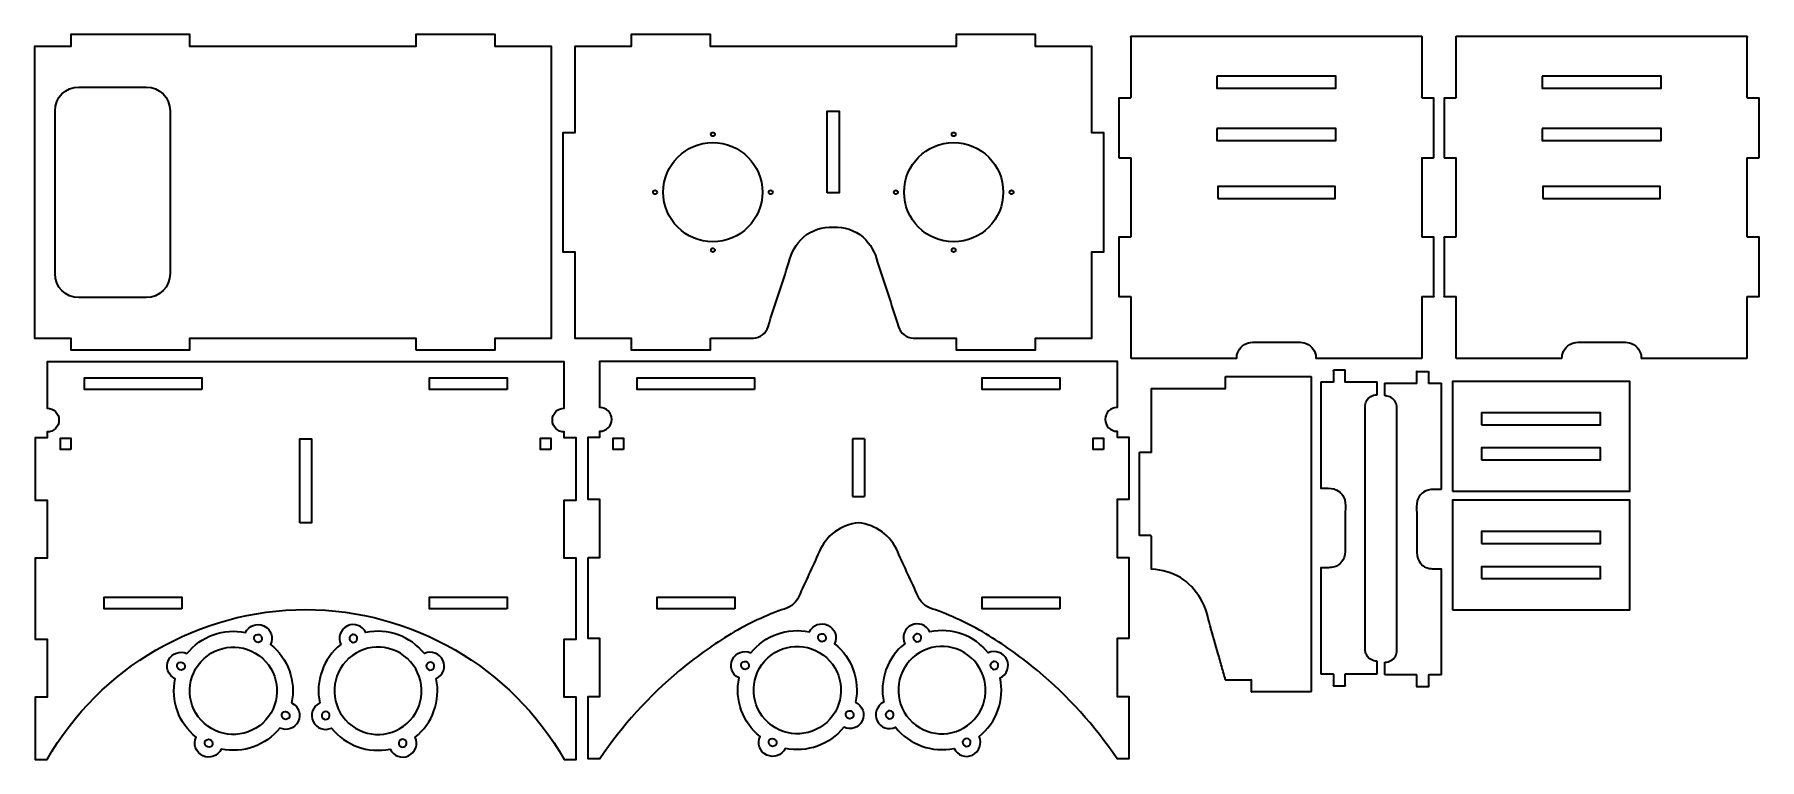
# Model space of a CAD drawing. Header units: inches. Extents: x -244 to 191, y -107 to 75.
import ezdxf

# ---------------------------------------------------------------- set-up
doc = ezdxf.new("R2010")
doc.units = ezdxf.units.IN
doc.header["$MEASUREMENT"] = 0
doc.layers.add('Default', color=7, linetype='Continuous')
doc.layers.add('Layer 01', color=7, linetype='Continuous')

msp = doc.modelspace()

# ---------------------------------------------------------------- linework, layer by layer
at = {"layer": 'Default', "color": 7, "lineweight": 35, "true_color": 0xffffff}
for points in [[(-148.12, -3.99), (-128.12, -3.99), (-128.12, -0.99), (-113.91, -0.99), (-113.91, 72.49), (-128.12, 72.49), (-128.12, 75.49), (-148.12, 75.49), (-148.12, 72.49), (-205.12, 72.49), (-205.12, 75.49), (-235.12, 75.49), (-235.12, 72.49), (-244.32, 72.49), (-244.32, -0.99), (-235.12, -0.99), (-235.12, -3.99), (-205.12, -3.99), (-205.12, -0.99), (-148.12, -0.99), (-148.12, -3.99)], [(113.27, -39.59), (157.97, -39.59), (157.97, -11.95), (113.27, -11.95), (113.27, -39.59)], [(120.62, -22.85), (150.62, -22.85), (150.62, -19.85), (120.62, -19.85), (120.62, -22.85)], [(120.62, -31.69), (150.62, -31.69), (150.62, -28.69), (120.62, -28.69), (120.62, -31.69)], [(113.27, -69.51), (157.97, -69.51), (157.97, -41.87), (113.27, -41.87), (113.27, -69.51)], [(120.62, -52.77), (150.62, -52.77), (150.62, -49.77), (120.62, -49.77), (120.62, -52.77)], [(120.62, -61.61), (150.62, -61.61), (150.62, -58.61), (120.62, -58.61), (120.62, -61.61)]]:
    msp.add_lwpolyline(points, dxfattribs=at)
for points, knots in [([(-73.89, -0.99), (-73.89, -1.99), (-73.89, -2.99), (-73.89, -3.99), (-80.55, -3.99), (-87.22, -3.99), (-93.89, -3.99), (-93.89, -2.99), (-93.89, -1.99), (-93.89, -0.99), (-98.62, -0.99), (-103.36, -0.99), (-108.09, -0.99), (-108.09, 6.26), (-108.09, 13.51), (-108.09, 20.75), (-109.09, 20.75), (-110.09, 20.75), (-111.09, 20.75), (-111.09, 30.75), (-111.09, 40.75), (-111.09, 50.75), (-110.09, 50.75), (-109.09, 50.75), (-108.09, 50.75), (-108.09, 58), (-108.09, 65.24), (-108.09, 72.49), (-103.36, 72.49), (-98.62, 72.49), (-93.89, 72.49), (-93.89, 73.49), (-93.89, 74.49), (-93.89, 75.49), (-87.22, 75.49), (-80.55, 75.49), (-73.89, 75.49), (-73.89, 74.49), (-73.89, 73.49), (-73.89, 72.49), (-53.22, 72.49), (-32.56, 72.49), (-11.89, 72.49), (-11.89, 73.49), (-11.89, 74.49), (-11.89, 75.49), (-5.22, 75.49), (1.44, 75.49), (8.11, 75.49), (8.11, 74.49), (8.11, 73.49), (8.11, 72.49), (12.85, 72.49), (17.58, 72.49), (22.31, 72.49), (22.31, 65.24), (22.31, 58), (22.31, 50.75), (23.31, 50.75), (24.31, 50.75), (25.31, 50.75), (25.31, 40.75), (25.31, 30.75), (25.31, 20.75), (24.31, 20.75), (23.31, 20.75), (22.31, 20.75), (22.31, 13.51), (22.31, 6.26), (22.31, -0.99), (17.58, -0.99), (12.85, -0.99), (8.11, -0.99), (8.11, -1.99), (8.11, -2.99), (8.11, -3.99), (1.44, -3.99), (-5.22, -3.99), (-11.89, -3.99), (-11.89, -2.99), (-11.89, -1.99), (-11.89, -0.99), (-15.51, -0.99), (-19.12, -0.99), (-22.74, -0.99), (-24.44, -0.93), (-25.96, 0.24), (-26.44, 1.87), (-28.19, 7.26), (-29.95, 12.65), (-31.7, 18.04), (-32.32, 20.62), (-33.45, 22.6), (-35.35, 24.45), (-37.46, 26.19), (-40.15, 27.08), (-42.89, 26.94), (-45.62, 27.08), (-48.31, 26.19), (-50.42, 24.45), (-52.32, 22.6), (-53.46, 20.62), (-54.07, 18.04), (-55.83, 12.65), (-57.58, 7.26), (-59.34, 1.87), (-59.82, 0.24), (-61.34, -0.93), (-63.03, -0.99), (-66.65, -0.99), (-70.27, -0.99), (-73.89, -0.99)], [0, 0, 0, 0, 1, 1, 1, 2, 2, 2, 3, 3, 3, 4, 4, 4, 5, 5, 5, 6, 6, 6, 7, 7, 7, 8, 8, 8, 9, 9, 9, 10, 10, 10, 11, 11, 11, 12, 12, 12, 13, 13, 13, 14, 14, 14, 15, 15, 15, 16, 16, 16, 17, 17, 17, 18, 18, 18, 19, 19, 19, 20, 20, 20, 21, 21, 21, 22, 22, 22, 23, 23, 23, 24, 24, 24, 25, 25, 25, 26, 26, 26, 27, 27, 27, 28, 28, 28, 29, 29, 29, 30, 30, 30, 31, 31, 31, 32, 32, 32, 33, 33, 33, 34, 34, 34, 35, 35, 35, 36, 36, 36, 37, 37, 37, 37]), ([(96.93, 74.96), (98.41, 74.96), (99.88, 74.96), (101.36, 74.96), (102.1, 74.96), (102.84, 74.96), (103.58, 74.96), (103.95, 74.96), (104.32, 74.96), (104.69, 74.96), (104.87, 74.96), (105.06, 74.96), (105.24, 74.96), (105.34, 74.96), (105.43, 74.96), (105.52, 74.96), (105.66, 74.96), (105.58, 74.82), (105.58, 74.74), (105.58, 71.8), (105.58, 68.86), (105.58, 65.91), (105.58, 64.44), (105.58, 62.97), (105.58, 61.5), (105.58, 61.13), (105.58, 60.76), (105.58, 60.4), (105.58, 60.21), (105.58, 60.03), (105.58, 59.85), (105.58, 59.69), (105.44, 59.44), (105.71, 59.44), (106.4, 59.44), (107.09, 59.44), (107.77, 59.44), (107.95, 59.44), (108.13, 59.44), (108.31, 59.44), (108.36, 59.44), (108.41, 59.44), (108.45, 59.44), (108.5, 59.44), (108.58, 59.52), (108.58, 59.43), (108.58, 59.34), (108.58, 59.25), (108.58, 59.16), (108.58, 58.79), (108.58, 58.42), (108.58, 58.06), (108.58, 57.32), (108.58, 56.58), (108.58, 55.85), (108.58, 54.38), (108.58, 52.91), (108.58, 51.43), (108.58, 49.95), (108.58, 48.47), (108.58, 46.99), (108.58, 46.25), (108.58, 45.51), (108.58, 44.77), (108.58, 44.68), (108.58, 44.59), (108.58, 44.5), (108.58, 44.35), (108.44, 44.44), (108.36, 44.44), (108.18, 44.44), (108, 44.44), (107.82, 44.44), (107.46, 44.44), (107.11, 44.44), (106.76, 44.44), (106.42, 44.44), (106.08, 44.44), (105.74, 44.44), (105.7, 44.44), (105.66, 44.44), (105.62, 44.44), (105.55, 44.44), (105.58, 44.38), (105.58, 44.34), (105.58, 44.25), (105.58, 44.16), (105.58, 44.06), (105.58, 43.88), (105.58, 43.69), (105.58, 43.51), (105.58, 42.77), (105.58, 42.03), (105.58, 41.29), (105.58, 39.81), (105.58, 38.33), (105.58, 36.85), (105.58, 33.89), (105.58, 30.93), (105.58, 27.96), (105.58, 27.22), (105.58, 26.48), (105.58, 25.74), (105.58, 25.37), (105.58, 25), (105.58, 24.63), (105.58, 24.56), (105.53, 24.44), (105.66, 24.44), (105.74, 24.44), (105.82, 24.44), (105.91, 24.44), (106.08, 24.44), (106.24, 24.44), (106.41, 24.44), (107.12, 24.44), (107.83, 24.44), (108.55, 24.44), (108.64, 24.44), (108.58, 24.25), (108.58, 24.2), (108.58, 24.11), (108.58, 24.02), (108.58, 23.92), (108.58, 23.74), (108.58, 23.55), (108.58, 23.37), (108.58, 23), (108.58, 22.63), (108.58, 22.26), (108.58, 19.32), (108.58, 16.37), (108.58, 13.43), (108.58, 12.7), (108.58, 11.96), (108.58, 11.22), (108.58, 10.86), (108.58, 10.49), (108.58, 10.12), (108.58, 9.94), (108.58, 9.75), (108.58, 9.57), (108.58, 9.53), (108.66, 9.44), (108.57, 9.44), (108.53, 9.44), (108.48, 9.44), (108.44, 9.44), (108.34, 9.44), (108.25, 9.44), (108.16, 9.44), (107.47, 9.44), (106.77, 9.44), (106.07, 9.44), (105.99, 9.44), (105.91, 9.44), (105.82, 9.44), (105.78, 9.44), (105.74, 9.44), (105.7, 9.44), (105.66, 9.44), (105.58, 9.51), (105.58, 9.43), (105.58, 9.25), (105.58, 9.07), (105.58, 8.88), (105.58, 8.52), (105.58, 8.15), (105.58, 7.78), (105.58, 4.84), (105.58, 1.9), (105.58, -1.05), (105.58, -2.52), (105.58, -3.99), (105.58, -5.46), (105.58, -5.64), (105.58, -5.83), (105.58, -6.01), (105.58, -6.16), (105.45, -6.07), (105.37, -6.07), (105.27, -6.07), (105.18, -6.07), (105.09, -6.07), (104.71, -6.07), (104.34, -6.07), (103.97, -6.07), (103.22, -6.07), (102.48, -6.07), (101.74, -6.07), (95.85, -6.07), (89.97, -6.07), (84.09, -6.07), (82.63, -6.07), (81.17, -6.07), (79.7, -6.07), (79.52, -6.07), (79.34, -6.07), (79.16, -6.07), (79.07, -6.07), (78.97, -6.07), (78.88, -6.07), (78.82, -6.07), (78.84, -6.02), (78.84, -5.98), (78.84, -5.94), (78.84, -5.9), (78.84, -5.86), (78.82, -5.5), (78.76, -5.16), (78.65, -4.83), (78.39, -4.06), (78, -3.49), (77.38, -2.98), (76.05, -1.9), (74.71, -2.07), (73.23, -2.07), (71.77, -2.07), (70.31, -2.07), (68.85, -2.07), (67.39, -2.07), (65.93, -2.07), (64.47, -2.07), (62.99, -2.07), (61.64, -1.89), (60.32, -2.97), (59.69, -3.48), (59.3, -4.06), (59.05, -4.82), (58.93, -5.16), (58.87, -5.5), (58.85, -5.85), (58.85, -5.9), (58.85, -5.94), (58.85, -5.98), (58.85, -6.02), (58.87, -6.07), (58.81, -6.07), (58.72, -6.07), (58.63, -6.07), (58.54, -6.07), (58.36, -6.07), (58.17, -6.07), (57.99, -6.07), (56.53, -6.07), (55.07, -6.07), (53.6, -6.07), (47.73, -6.07), (41.85, -6.07), (35.97, -6.07), (35.22, -6.07), (34.48, -6.07), (33.73, -6.07), (33.36, -6.07), (32.99, -6.07), (32.62, -6.07), (32.52, -6.07), (32.43, -6.07), (32.34, -6.07), (32.25, -6.07), (32.11, -6.17), (32.11, -6.02), (32.11, -5.84), (32.11, -5.65), (32.11, -5.47), (32.11, -4), (32.11, -2.53), (32.11, -1.06), (32.11, 1.89), (32.11, 4.83), (32.11, 7.77), (32.11, 8.14), (32.11, 8.51), (32.11, 8.88), (32.11, 9.06), (32.11, 9.25), (32.11, 9.43), (32.11, 9.51), (32.03, 9.44), (31.99, 9.44), (31.95, 9.44), (31.91, 9.44), (31.87, 9.44), (31.79, 9.44), (31.7, 9.44), (31.62, 9.44), (30.92, 9.44), (30.23, 9.44), (29.53, 9.44), (29.44, 9.44), (29.35, 9.44), (29.26, 9.44), (29.21, 9.44), (29.17, 9.44), (29.12, 9.44), (29.04, 9.44), (29.11, 9.52), (29.11, 9.57), (29.11, 9.75), (29.11, 9.93), (29.11, 10.12), (29.11, 10.49), (29.11, 10.85), (29.11, 11.22), (29.11, 11.96), (29.11, 12.69), (29.11, 13.43), (29.11, 16.37), (29.11, 19.32), (29.11, 22.26), (29.11, 22.63), (29.11, 23), (29.11, 23.37), (29.11, 23.55), (29.11, 23.74), (29.11, 23.92), (29.11, 24.02), (29.11, 24.11), (29.11, 24.2), (29.11, 24.25), (29.05, 24.44), (29.15, 24.44), (29.86, 24.44), (30.57, 24.44), (31.28, 24.44), (31.45, 24.44), (31.61, 24.44), (31.78, 24.44), (31.87, 24.44), (31.95, 24.44), (32.03, 24.44), (32.16, 24.44), (32.11, 24.56), (32.11, 24.63), (32.11, 25), (32.11, 25.37), (32.11, 25.74), (32.11, 26.48), (32.11, 27.22), (32.11, 27.96), (32.11, 30.93), (32.11, 33.89), (32.11, 36.85), (32.11, 38.33), (32.11, 39.81), (32.11, 41.29), (32.11, 42.03), (32.11, 42.77), (32.11, 43.51), (32.11, 43.69), (32.11, 43.88), (32.11, 44.06), (32.11, 44.16), (32.11, 44.25), (32.11, 44.34), (32.11, 44.38), (32.14, 44.44), (32.07, 44.44), (32.03, 44.44), (31.99, 44.44), (31.95, 44.44), (31.61, 44.44), (31.27, 44.44), (30.93, 44.44), (30.58, 44.44), (30.23, 44.44), (29.88, 44.44), (29.69, 44.44), (29.51, 44.44), (29.33, 44.44), (29.25, 44.44), (29.11, 44.35), (29.11, 44.5), (29.11, 44.59), (29.11, 44.68), (29.11, 44.77), (29.11, 45.51), (29.11, 46.25), (29.11, 46.99), (29.11, 48.47), (29.11, 49.95), (29.11, 51.43), (29.11, 52.91), (29.11, 54.38), (29.11, 55.85), (29.11, 56.58), (29.11, 57.32), (29.11, 58.06), (29.11, 58.42), (29.11, 58.79), (29.11, 59.16), (29.11, 59.25), (29.11, 59.34), (29.11, 59.43), (29.11, 59.52), (29.19, 59.44), (29.24, 59.44), (29.28, 59.44), (29.33, 59.44), (29.38, 59.44), (29.56, 59.44), (29.74, 59.44), (29.92, 59.44), (30.6, 59.44), (31.29, 59.44), (31.98, 59.44), (32.25, 59.44), (32.11, 59.69), (32.11, 59.85), (32.11, 60.03), (32.11, 60.21), (32.11, 60.4), (32.11, 60.76), (32.11, 61.13), (32.11, 61.5), (32.11, 62.97), (32.11, 64.44), (32.11, 65.91), (32.11, 68.86), (32.11, 71.8), (32.11, 74.74), (32.11, 74.82), (32.03, 74.96), (32.17, 74.96), (32.26, 74.96), (32.36, 74.96), (32.45, 74.96), (32.63, 74.96), (32.82, 74.96), (33, 74.96), (33.37, 74.96), (33.74, 74.96), (34.11, 74.96), (34.85, 74.96), (35.59, 74.96), (36.33, 74.96), (37.81, 74.96), (39.28, 74.96), (40.76, 74.96), (59.48, 74.96), (78.21, 74.96), (96.93, 74.96)], [0, 0, 0, 0, 1, 1, 1, 2, 2, 2, 3, 3, 3, 4, 4, 4, 5, 5, 5, 6, 6, 6, 7, 7, 7, 8, 8, 8, 9, 9, 9, 10, 10, 10, 11, 11, 11, 12, 12, 12, 13, 13, 13, 14, 14, 14, 15, 15, 15, 16, 16, 16, 17, 17, 17, 18, 18, 18, 19, 19, 19, 20, 20, 20, 21, 21, 21, 22, 22, 22, 23, 23, 23, 24, 24, 24, 25, 25, 25, 26, 26, 26, 27, 27, 27, 28, 28, 28, 29, 29, 29, 30, 30, 30, 31, 31, 31, 32, 32, 32, 33, 33, 33, 34, 34, 34, 35, 35, 35, 36, 36, 36, 37, 37, 37, 38, 38, 38, 39, 39, 39, 40, 40, 40, 41, 41, 41, 42, 42, 42, 43, 43, 43, 44, 44, 44, 45, 45, 45, 46, 46, 46, 47, 47, 47, 48, 48, 48, 49, 49, 49, 50, 50, 50, 51, 51, 51, 52, 52, 52, 53, 53, 53, 54, 54, 54, 55, 55, 55, 56, 56, 56, 57, 57, 57, 58, 58, 58, 59, 59, 59, 60, 60, 60, 61, 61, 61, 62, 62, 62, 63, 63, 63, 64, 64, 64, 65, 65, 65, 66, 66, 66, 67, 67, 67, 68, 68, 68, 69, 69, 69, 70, 70, 70, 71, 71, 71, 72, 72, 72, 73, 73, 73, 74, 74, 74, 75, 75, 75, 76, 76, 76, 77, 77, 77, 78, 78, 78, 79, 79, 79, 80, 80, 80, 81, 81, 81, 82, 82, 82, 83, 83, 83, 84, 84, 84, 85, 85, 85, 86, 86, 86, 87, 87, 87, 88, 88, 88, 89, 89, 89, 90, 90, 90, 91, 91, 91, 92, 92, 92, 93, 93, 93, 94, 94, 94, 95, 95, 95, 96, 96, 96, 97, 97, 97, 98, 98, 98, 99, 99, 99, 100, 100, 100, 101, 101, 101, 102, 102, 102, 103, 103, 103, 104, 104, 104, 105, 105, 105, 106, 106, 106, 107, 107, 107, 108, 108, 108, 109, 109, 109, 110, 110, 110, 111, 111, 111, 112, 112, 112, 113, 113, 113, 114, 114, 114, 115, 115, 115, 116, 116, 116, 117, 117, 117, 118, 118, 118, 119, 119, 119, 120, 120, 120, 121, 121, 121, 122, 122, 122, 123, 123, 123, 124, 124, 124, 125, 125, 125, 126, 126, 126, 127, 127, 127, 128, 128, 128, 129, 129, 129, 130, 130, 130, 131, 131, 131, 132, 132, 132, 133, 133, 133, 134, 134, 134, 135, 135, 135, 136, 136, 136, 137, 137, 137, 138, 138, 138, 139, 139, 139, 140, 140, 140, 141, 141, 141, 142, 142, 142, 143, 143, 143, 144, 144, 144, 145, 145, 145, 146, 146, 146, 147, 147, 147, 147]), ([(178.95, 74.96), (180.43, 74.96), (181.91, 74.96), (183.39, 74.96), (184.13, 74.96), (184.87, 74.96), (185.61, 74.96), (185.97, 74.96), (186.34, 74.96), (186.71, 74.96), (186.9, 74.96), (187.08, 74.96), (187.27, 74.96), (187.36, 74.96), (187.45, 74.96), (187.55, 74.96), (187.69, 74.96), (187.61, 74.82), (187.61, 74.74), (187.61, 71.8), (187.61, 68.86), (187.61, 65.91), (187.61, 64.44), (187.61, 62.97), (187.61, 61.5), (187.61, 61.13), (187.61, 60.76), (187.61, 60.4), (187.61, 60.21), (187.61, 60.03), (187.61, 59.85), (187.61, 59.69), (187.47, 59.44), (187.74, 59.44), (188.43, 59.44), (189.11, 59.44), (189.8, 59.44), (189.98, 59.44), (190.16, 59.44), (190.34, 59.44), (190.39, 59.44), (190.43, 59.44), (190.48, 59.44), (190.52, 59.44), (190.61, 59.52), (190.61, 59.43), (190.61, 59.34), (190.61, 59.25), (190.61, 59.16), (190.61, 58.79), (190.61, 58.42), (190.61, 58.06), (190.61, 57.32), (190.61, 56.58), (190.61, 55.85), (190.61, 54.38), (190.61, 52.91), (190.61, 51.43), (190.61, 49.95), (190.61, 48.47), (190.61, 46.99), (190.61, 46.25), (190.61, 45.51), (190.61, 44.77), (190.61, 44.68), (190.61, 44.59), (190.61, 44.5), (190.61, 44.35), (190.47, 44.44), (190.39, 44.44), (190.2, 44.44), (190.02, 44.44), (189.84, 44.44), (189.49, 44.44), (189.13, 44.44), (188.78, 44.44), (188.44, 44.44), (188.1, 44.44), (187.77, 44.44), (187.72, 44.44), (187.68, 44.44), (187.64, 44.44), (187.57, 44.44), (187.61, 44.38), (187.61, 44.34), (187.61, 44.25), (187.61, 44.16), (187.61, 44.06), (187.61, 43.88), (187.61, 43.69), (187.61, 43.51), (187.61, 42.77), (187.61, 42.03), (187.61, 41.29), (187.61, 39.81), (187.61, 38.33), (187.61, 36.85), (187.61, 33.89), (187.61, 30.93), (187.61, 27.96), (187.61, 27.22), (187.61, 26.48), (187.61, 25.74), (187.61, 25.37), (187.61, 25), (187.61, 24.63), (187.61, 24.56), (187.55, 24.44), (187.68, 24.44), (187.77, 24.44), (187.85, 24.44), (187.93, 24.44), (188.1, 24.44), (188.27, 24.44), (188.44, 24.44), (189.15, 24.44), (189.86, 24.44), (190.57, 24.44), (190.67, 24.44), (190.61, 24.25), (190.61, 24.2), (190.61, 24.11), (190.61, 24.02), (190.61, 23.92), (190.61, 23.74), (190.61, 23.55), (190.61, 23.37), (190.61, 23), (190.61, 22.63), (190.61, 22.26), (190.61, 19.32), (190.61, 16.37), (190.61, 13.43), (190.61, 12.7), (190.61, 11.96), (190.61, 11.22), (190.61, 10.86), (190.61, 10.49), (190.61, 10.12), (190.61, 9.94), (190.61, 9.75), (190.61, 9.57), (190.61, 9.53), (190.68, 9.44), (190.6, 9.44), (190.55, 9.44), (190.51, 9.44), (190.46, 9.44), (190.37, 9.44), (190.28, 9.44), (190.19, 9.44), (189.49, 9.44), (188.8, 9.44), (188.1, 9.44), (188.02, 9.44), (187.93, 9.44), (187.85, 9.44), (187.81, 9.44), (187.77, 9.44), (187.73, 9.44), (187.69, 9.44), (187.61, 9.51), (187.61, 9.43), (187.61, 9.25), (187.61, 9.07), (187.61, 8.88), (187.61, 8.52), (187.61, 8.15), (187.61, 7.78), (187.61, 4.84), (187.61, 1.9), (187.61, -1.05), (187.61, -2.52), (187.61, -3.99), (187.61, -5.46), (187.61, -5.64), (187.61, -5.83), (187.61, -6.01), (187.61, -6.16), (187.47, -6.07), (187.39, -6.07), (187.3, -6.07), (187.2, -6.07), (187.11, -6.07), (186.74, -6.07), (186.37, -6.07), (185.99, -6.07), (185.25, -6.07), (184.51, -6.07), (183.76, -6.07), (177.88, -6.07), (172, -6.07), (166.12, -6.07), (164.65, -6.07), (163.19, -6.07), (161.73, -6.07), (161.55, -6.07), (161.36, -6.07), (161.18, -6.07), (161.09, -6.07), (161, -6.07), (160.91, -6.07), (160.85, -6.07), (160.87, -6.02), (160.87, -5.98), (160.87, -5.94), (160.87, -5.9), (160.87, -5.86), (160.85, -5.5), (160.78, -5.16), (160.67, -4.83), (160.42, -4.06), (160.03, -3.49), (159.4, -2.98), (158.08, -1.9), (156.73, -2.07), (155.25, -2.07), (153.79, -2.07), (152.33, -2.07), (150.87, -2.07), (149.41, -2.07), (147.95, -2.07), (146.49, -2.07), (145.01, -2.07), (143.66, -1.89), (142.34, -2.97), (141.72, -3.48), (141.32, -4.06), (141.07, -4.82), (140.96, -5.16), (140.9, -5.5), (140.88, -5.85), (140.87, -5.9), (140.87, -5.94), (140.87, -5.98), (140.87, -6.02), (140.9, -6.07), (140.84, -6.07), (140.75, -6.07), (140.65, -6.07), (140.56, -6.07), (140.38, -6.07), (140.2, -6.07), (140.02, -6.07), (138.55, -6.07), (137.09, -6.07), (135.63, -6.07), (129.75, -6.07), (123.87, -6.07), (117.99, -6.07), (117.25, -6.07), (116.5, -6.07), (115.76, -6.07), (115.39, -6.07), (115.01, -6.07), (114.64, -6.07), (114.55, -6.07), (114.45, -6.07), (114.36, -6.07), (114.28, -6.07), (114.13, -6.17), (114.13, -6.02), (114.13, -5.84), (114.13, -5.65), (114.13, -5.47), (114.13, -4), (114.13, -2.53), (114.13, -1.06), (114.13, 1.89), (114.13, 4.83), (114.13, 7.77), (114.13, 8.14), (114.13, 8.51), (114.13, 8.88), (114.13, 9.06), (114.13, 9.25), (114.13, 9.43), (114.13, 9.51), (114.06, 9.44), (114.02, 9.44), (113.98, 9.44), (113.94, 9.44), (113.9, 9.44), (113.81, 9.44), (113.73, 9.44), (113.65, 9.44), (112.95, 9.44), (112.25, 9.44), (111.56, 9.44), (111.47, 9.44), (111.38, 9.44), (111.28, 9.44), (111.24, 9.44), (111.19, 9.44), (111.15, 9.44), (111.06, 9.44), (111.13, 9.52), (111.13, 9.57), (111.13, 9.75), (111.13, 9.93), (111.13, 10.12), (111.13, 10.49), (111.13, 10.85), (111.13, 11.22), (111.13, 11.96), (111.13, 12.69), (111.13, 13.43), (111.13, 16.37), (111.13, 19.32), (111.13, 22.26), (111.13, 22.63), (111.13, 23), (111.13, 23.37), (111.13, 23.55), (111.13, 23.74), (111.13, 23.92), (111.13, 24.02), (111.13, 24.11), (111.13, 24.2), (111.13, 24.25), (111.07, 24.44), (111.17, 24.44), (111.88, 24.44), (112.59, 24.44), (113.3, 24.44), (113.47, 24.44), (113.64, 24.44), (113.81, 24.44), (113.89, 24.44), (113.98, 24.44), (114.06, 24.44), (114.19, 24.44), (114.13, 24.56), (114.13, 24.63), (114.13, 25), (114.13, 25.37), (114.13, 25.74), (114.13, 26.48), (114.13, 27.22), (114.13, 27.96), (114.13, 30.93), (114.13, 33.89), (114.13, 36.85), (114.13, 38.33), (114.13, 39.81), (114.13, 41.29), (114.13, 42.03), (114.13, 42.77), (114.13, 43.51), (114.13, 43.69), (114.13, 43.88), (114.13, 44.06), (114.13, 44.16), (114.13, 44.25), (114.13, 44.34), (114.13, 44.38), (114.17, 44.44), (114.1, 44.44), (114.06, 44.44), (114.02, 44.44), (113.98, 44.44), (113.64, 44.44), (113.3, 44.44), (112.96, 44.44), (112.61, 44.44), (112.25, 44.44), (111.9, 44.44), (111.72, 44.44), (111.54, 44.44), (111.36, 44.44), (111.27, 44.44), (111.13, 44.35), (111.13, 44.5), (111.13, 44.59), (111.13, 44.68), (111.13, 44.77), (111.13, 45.51), (111.13, 46.25), (111.13, 46.99), (111.13, 48.47), (111.13, 49.95), (111.13, 51.43), (111.13, 52.91), (111.13, 54.38), (111.13, 55.85), (111.13, 56.58), (111.13, 57.32), (111.13, 58.06), (111.13, 58.42), (111.13, 58.79), (111.13, 59.16), (111.13, 59.25), (111.13, 59.34), (111.13, 59.43), (111.13, 59.52), (111.22, 59.44), (111.26, 59.44), (111.31, 59.44), (111.36, 59.44), (111.4, 59.44), (111.58, 59.44), (111.76, 59.44), (111.94, 59.44), (112.63, 59.44), (113.32, 59.44), (114, 59.44), (114.27, 59.44), (114.13, 59.69), (114.13, 59.85), (114.13, 60.03), (114.13, 60.21), (114.13, 60.4), (114.13, 60.76), (114.13, 61.13), (114.13, 61.5), (114.13, 62.97), (114.13, 64.44), (114.13, 65.91), (114.13, 68.86), (114.13, 71.8), (114.13, 74.74), (114.13, 74.82), (114.05, 74.96), (114.2, 74.96), (114.29, 74.96), (114.38, 74.96), (114.47, 74.96), (114.66, 74.96), (114.84, 74.96), (115.03, 74.96), (115.4, 74.96), (115.77, 74.96), (116.14, 74.96), (116.88, 74.96), (117.61, 74.96), (118.35, 74.96), (119.83, 74.96), (121.31, 74.96), (122.79, 74.96), (141.51, 74.96), (160.23, 74.96), (178.95, 74.96)], [0, 0, 0, 0, 1, 1, 1, 2, 2, 2, 3, 3, 3, 4, 4, 4, 5, 5, 5, 6, 6, 6, 7, 7, 7, 8, 8, 8, 9, 9, 9, 10, 10, 10, 11, 11, 11, 12, 12, 12, 13, 13, 13, 14, 14, 14, 15, 15, 15, 16, 16, 16, 17, 17, 17, 18, 18, 18, 19, 19, 19, 20, 20, 20, 21, 21, 21, 22, 22, 22, 23, 23, 23, 24, 24, 24, 25, 25, 25, 26, 26, 26, 27, 27, 27, 28, 28, 28, 29, 29, 29, 30, 30, 30, 31, 31, 31, 32, 32, 32, 33, 33, 33, 34, 34, 34, 35, 35, 35, 36, 36, 36, 37, 37, 37, 38, 38, 38, 39, 39, 39, 40, 40, 40, 41, 41, 41, 42, 42, 42, 43, 43, 43, 44, 44, 44, 45, 45, 45, 46, 46, 46, 47, 47, 47, 48, 48, 48, 49, 49, 49, 50, 50, 50, 51, 51, 51, 52, 52, 52, 53, 53, 53, 54, 54, 54, 55, 55, 55, 56, 56, 56, 57, 57, 57, 58, 58, 58, 59, 59, 59, 60, 60, 60, 61, 61, 61, 62, 62, 62, 63, 63, 63, 64, 64, 64, 65, 65, 65, 66, 66, 66, 67, 67, 67, 68, 68, 68, 69, 69, 69, 70, 70, 70, 71, 71, 71, 72, 72, 72, 73, 73, 73, 74, 74, 74, 75, 75, 75, 76, 76, 76, 77, 77, 77, 78, 78, 78, 79, 79, 79, 80, 80, 80, 81, 81, 81, 82, 82, 82, 83, 83, 83, 84, 84, 84, 85, 85, 85, 86, 86, 86, 87, 87, 87, 88, 88, 88, 89, 89, 89, 90, 90, 90, 91, 91, 91, 92, 92, 92, 93, 93, 93, 94, 94, 94, 95, 95, 95, 96, 96, 96, 97, 97, 97, 98, 98, 98, 99, 99, 99, 100, 100, 100, 101, 101, 101, 102, 102, 102, 103, 103, 103, 104, 104, 104, 105, 105, 105, 106, 106, 106, 107, 107, 107, 108, 108, 108, 109, 109, 109, 110, 110, 110, 111, 111, 111, 112, 112, 112, 113, 113, 113, 114, 114, 114, 115, 115, 115, 116, 116, 116, 117, 117, 117, 118, 118, 118, 119, 119, 119, 120, 120, 120, 121, 121, 121, 122, 122, 122, 123, 123, 123, 124, 124, 124, 125, 125, 125, 126, 126, 126, 127, 127, 127, 128, 128, 128, 129, 129, 129, 130, 130, 130, 131, 131, 131, 132, 132, 132, 133, 133, 133, 134, 134, 134, 135, 135, 135, 136, 136, 136, 137, 137, 137, 138, 138, 138, 139, 139, 139, 140, 140, 140, 141, 141, 141, 142, 142, 142, 143, 143, 143, 144, 144, 144, 145, 145, 145, 146, 146, 146, 147, 147, 147, 147]), ([(-107.74, -56.68), (-107.74, -63.34), (-107.74, -70.01), (-107.74, -76.68), (-107.74, -76.74), (-107.74, -76.81), (-107.74, -76.88), (-108.74, -76.88), (-109.74, -76.88), (-110.73, -76.88), (-110.73, -81.74), (-110.73, -86.61), (-110.73, -91.48), (-109.74, -91.48), (-108.74, -91.48), (-107.74, -91.48), (-107.74, -91.54), (-107.74, -91.61), (-107.74, -91.68), (-107.74, -96.85), (-107.74, -102.02), (-107.74, -107.19), (-108.74, -107.19), (-109.74, -107.19), (-110.73, -107.19), (-124.16, -83.88), (-149.02, -69.44), (-175.94, -69.44), (-202.86, -69.44), (-227.73, -83.88), (-241.15, -107.19), (-242.15, -107.19), (-243.15, -107.19), (-244.14, -107.19), (-244.14, -102.02), (-244.14, -96.85), (-244.14, -91.68), (-244.14, -91.61), (-244.14, -91.54), (-244.14, -91.48), (-243.15, -91.48), (-242.15, -91.48), (-241.15, -91.48), (-241.15, -86.61), (-241.15, -81.74), (-241.15, -76.88), (-242.15, -76.88), (-243.15, -76.88), (-244.14, -76.88), (-244.14, -76.81), (-244.14, -76.74), (-244.14, -76.68), (-244.14, -70.01), (-244.14, -63.34), (-244.14, -56.68), (-244.14, -56.61), (-244.14, -56.54), (-244.14, -56.48), (-243.15, -56.48), (-242.15, -56.48), (-241.15, -56.48), (-241.15, -51.61), (-241.15, -46.74), (-241.15, -41.88), (-242.15, -41.88), (-243.15, -41.88), (-244.14, -41.88), (-244.14, -41.81), (-244.14, -41.74), (-244.14, -41.68), (-244.14, -36.5), (-244.14, -31.33), (-244.14, -26.16), (-243.15, -26.16), (-242.15, -26.16), (-241.15, -26.16), (-241.15, -25.66), (-241.15, -25.16), (-241.15, -24.66), (-239.49, -24.66), (-238.15, -23.32), (-238.15, -21.66), (-238.15, -20), (-239.49, -18.66), (-241.15, -18.66), (-241.15, -14.77), (-241.15, -10.88), (-241.15, -6.99), (-197.68, -6.99), (-154.21, -6.99), (-110.73, -6.99), (-110.73, -10.88), (-110.73, -14.77), (-110.73, -18.66), (-112.39, -18.66), (-113.73, -20), (-113.73, -21.66), (-113.73, -23.32), (-112.39, -24.66), (-110.73, -24.66), (-110.73, -25.16), (-110.73, -25.66), (-110.73, -26.16), (-109.74, -26.16), (-108.74, -26.16), (-107.74, -26.16), (-107.74, -31.33), (-107.74, -36.5), (-107.74, -41.68), (-107.74, -41.74), (-107.74, -41.81), (-107.74, -41.88), (-108.74, -41.88), (-109.74, -41.88), (-110.73, -41.88), (-110.73, -46.74), (-110.73, -51.61), (-110.73, -56.48), (-109.74, -56.48), (-108.74, -56.48), (-107.74, -56.48), (-107.74, -56.54), (-107.74, -56.61), (-107.74, -56.68)], [0, 0, 0, 0, 1, 1, 1, 2, 2, 2, 3, 3, 3, 4, 4, 4, 5, 5, 5, 6, 6, 6, 7, 7, 7, 8, 8, 8, 9, 9, 9, 10, 10, 10, 11, 11, 11, 12, 12, 12, 13, 13, 13, 14, 14, 14, 15, 15, 15, 16, 16, 16, 17, 17, 17, 18, 18, 18, 19, 19, 19, 20, 20, 20, 21, 21, 21, 22, 22, 22, 23, 23, 23, 24, 24, 24, 25, 25, 25, 26, 26, 26, 27, 27, 27, 28, 28, 28, 29, 29, 29, 30, 30, 30, 31, 31, 31, 32, 32, 32, 33, 33, 33, 34, 34, 34, 35, 35, 35, 36, 36, 36, 37, 37, 37, 38, 38, 38, 39, 39, 39, 40, 40, 40, 41, 41, 41, 41]), ([(-104.74, -56.3), (-104.74, -56.36), (-104.74, -56.43), (-104.74, -56.5), (-104.74, -63.16), (-104.74, -69.83), (-104.74, -76.5), (-104.74, -76.56), (-104.74, -76.63), (-104.74, -76.7), (-103.74, -76.7), (-102.74, -76.7), (-101.74, -76.7), (-101.74, -81.56), (-101.74, -86.43), (-101.74, -91.3), (-102.74, -91.3), (-103.74, -91.3), (-104.74, -91.3), (-104.74, -91.36), (-104.74, -91.43), (-104.74, -91.5), (-104.74, -96.67), (-104.74, -101.84), (-104.74, -107.01), (-103.74, -107.01), (-102.74, -107.01), (-101.74, -107.01), (-96.04, -98.57), (-89.48, -91.31), (-81.66, -84.79), (-77.8, -81.57), (-73.76, -78.66), (-69.48, -76.02), (-65.18, -73.37), (-60.72, -71.23), (-55.97, -69.52), (-54.05, -69.17), (-52.42, -67.9), (-51.6, -66.12), (-49.88, -62.37), (-48.16, -58.62), (-46.44, -54.87), (-44.74, -50.79), (-40.94, -47.98), (-36.54, -47.57), (-32.14, -47.98), (-28.33, -50.79), (-26.64, -54.87), (-24.92, -58.62), (-23.2, -62.37), (-21.48, -66.12), (-20.66, -67.9), (-19.03, -69.17), (-17.11, -69.52), (-12.36, -71.23), (-7.89, -73.37), (-3.59, -76.02), (0.69, -78.66), (4.73, -81.57), (8.59, -84.79), (16.41, -91.31), (22.97, -98.57), (28.66, -107.01), (29.66, -107.01), (30.66, -107.01), (31.66, -107.01), (31.66, -101.84), (31.66, -96.67), (31.66, -91.5), (31.66, -91.43), (31.66, -91.36), (31.66, -91.3), (30.66, -91.3), (29.66, -91.3), (28.66, -91.3), (28.66, -86.43), (28.66, -81.56), (28.66, -76.7), (29.66, -76.7), (30.66, -76.7), (31.66, -76.7), (31.66, -76.63), (31.66, -76.56), (31.66, -76.5), (31.66, -69.83), (31.66, -63.16), (31.66, -56.5), (31.66, -56.43), (31.66, -56.36), (31.66, -56.3), (30.66, -56.3), (29.66, -56.3), (28.66, -56.3), (28.66, -51.43), (28.66, -46.56), (28.66, -41.7), (29.66, -41.7), (30.66, -41.7), (31.66, -41.7), (31.66, -41.63), (31.66, -41.56), (31.66, -41.5), (31.66, -36.32), (31.66, -31.15), (31.66, -25.98), (30.66, -25.98), (29.66, -25.98), (28.66, -25.98), (28.66, -25.48), (28.66, -24.98), (28.66, -24.48), (27.01, -24.48), (25.66, -23.14), (25.66, -21.48), (25.66, -19.82), (27.01, -18.48), (28.66, -18.48), (28.66, -14.59), (28.66, -10.7), (28.66, -6.81), (-14.8, -6.81), (-58.27, -6.81), (-101.74, -6.81), (-101.74, -10.7), (-101.74, -14.59), (-101.74, -18.48), (-100.08, -18.48), (-98.74, -19.82), (-98.74, -21.48), (-98.74, -23.14), (-100.08, -24.48), (-101.74, -24.48), (-101.74, -24.98), (-101.74, -25.48), (-101.74, -25.98), (-102.74, -25.98), (-103.74, -25.98), (-104.74, -25.98), (-104.74, -31.15), (-104.74, -36.32), (-104.74, -41.5), (-104.74, -41.56), (-104.74, -41.63), (-104.74, -41.7), (-103.74, -41.7), (-102.74, -41.7), (-101.74, -41.7), (-101.74, -46.56), (-101.74, -51.43), (-101.74, -56.3), (-102.74, -56.3), (-103.74, -56.3), (-104.74, -56.3)], [0, 0, 0, 0, 1, 1, 1, 2, 2, 2, 3, 3, 3, 4, 4, 4, 5, 5, 5, 6, 6, 6, 7, 7, 7, 8, 8, 8, 9, 9, 9, 10, 10, 10, 11, 11, 11, 12, 12, 12, 13, 13, 13, 14, 14, 14, 15, 15, 15, 16, 16, 16, 17, 17, 17, 18, 18, 18, 19, 19, 19, 20, 20, 20, 21, 21, 21, 22, 22, 22, 23, 23, 23, 24, 24, 24, 25, 25, 25, 26, 26, 26, 27, 27, 27, 28, 28, 28, 29, 29, 29, 30, 30, 30, 31, 31, 31, 32, 32, 32, 33, 33, 33, 34, 34, 34, 35, 35, 35, 36, 36, 36, 37, 37, 37, 38, 38, 38, 39, 39, 39, 40, 40, 40, 41, 41, 41, 42, 42, 42, 43, 43, 43, 44, 44, 44, 45, 45, 45, 46, 46, 46, 47, 47, 47, 48, 48, 48, 49, 49, 49, 50, 50, 50, 51, 51, 51, 51]), ([(56.03, -10.7), (56.03, -11.29), (56.03, -11.88), (56.03, -12.47), (56.03, -12.75), (56.03, -13.03), (56.03, -13.31), (56.03, -13.38), (56.03, -13.45), (56.03, -13.51), (56.03, -13.58), (56.11, -13.69), (56, -13.69), (55.84, -13.69), (55.69, -13.69), (55.54, -13.69), (54.31, -13.69), (53.09, -13.69), (51.86, -13.69), (49.4, -13.69), (46.94, -13.69), (44.47, -13.69), (43.24, -13.69), (42, -13.69), (40.76, -13.69), (40.14, -13.69), (39.52, -13.69), (38.9, -13.69), (38.58, -13.69), (38.27, -13.69), (37.96, -13.69), (37.81, -13.69), (37.65, -13.69), (37.5, -13.69), (37.43, -13.69), (37.33, -13.64), (37.33, -13.76), (37.33, -13.83), (37.33, -13.91), (37.33, -13.99), (37.33, -16.48), (37.33, -18.96), (37.33, -21.44), (37.33, -23.92), (37.33, -26.4), (37.33, -28.88), (37.33, -29.03), (37.33, -29.19), (37.33, -29.34), (37.33, -29.42), (37.33, -29.5), (37.33, -29.57), (37.33, -29.61), (37.33, -29.65), (37.33, -29.69), (37.33, -29.72), (37.36, -29.78), (37.3, -29.78), (37.03, -29.78), (36.75, -29.78), (36.47, -29.78), (35.88, -29.78), (35.3, -29.78), (34.71, -29.78), (34.62, -29.78), (34.33, -29.7), (34.33, -29.86), (34.33, -30.01), (34.33, -30.17), (34.33, -30.32), (34.33, -30.63), (34.33, -30.94), (34.33, -31.25), (34.33, -31.86), (34.33, -32.48), (34.33, -33.09), (34.33, -38.02), (34.33, -42.94), (34.33, -47.87), (34.33, -48.48), (34.33, -49.09), (34.33, -49.71), (34.33, -50.01), (34.33, -50.32), (34.33, -50.63), (34.33, -50.69), (34.31, -50.78), (34.41, -50.78), (34.49, -50.78), (34.56, -50.78), (34.64, -50.78), (34.79, -50.78), (34.94, -50.78), (35.09, -50.78), (35.67, -50.78), (36.24, -50.78), (36.82, -50.78), (36.96, -50.78), (37.1, -50.78), (37.23, -50.78), (37.32, -50.78), (37.33, -50.83), (37.33, -50.9), (37.33, -50.98), (37.33, -51.05), (37.33, -51.13), (37.33, -51.44), (37.33, -51.74), (37.33, -52.05), (37.33, -53.27), (37.33, -54.5), (37.33, -55.73), (37.33, -56.34), (37.33, -56.95), (37.33, -57.57), (37.33, -57.87), (37.33, -58.18), (37.33, -58.49), (37.33, -58.64), (37.33, -58.79), (37.33, -58.95), (37.33, -59.02), (37.33, -59.1), (37.33, -59.18), (37.33, -59.29), (37.42, -59.25), (37.49, -59.26), (40.08, -59.46), (42.38, -60.11), (44.66, -61.36), (46.56, -62.4), (48.65, -64.85), (49.71, -66.64), (51.21, -69.18), (51.39, -70.77), (52.18, -73.52), (52.85, -75.89), (53.52, -78.26), (54.19, -80.64), (54.53, -81.83), (54.87, -83.03), (55.2, -84.23), (55.37, -84.83), (55.54, -85.43), (55.71, -86.03), (55.79, -86.33), (55.88, -86.63), (55.96, -86.93), (55.98, -87.01), (56, -87.08), (56.02, -87.16), (56.04, -87.22), (56.21, -87.18), (56.24, -87.18), (56.39, -87.18), (56.55, -87.18), (56.7, -87.18), (57.92, -87.18), (59.15, -87.18), (60.37, -87.18), (60.98, -87.18), (61.6, -87.18), (62.21, -87.18), (62.28, -87.18), (62.36, -87.18), (62.44, -87.18), (62.5, -87.18), (62.61, -87.11), (62.61, -87.23), (62.61, -87.36), (62.61, -87.5), (62.61, -87.64), (62.61, -87.92), (62.61, -88.2), (62.61, -88.48), (62.61, -88.78), (62.61, -89.07), (62.61, -89.36), (62.61, -89.51), (62.61, -89.66), (62.61, -89.81), (62.61, -89.89), (62.61, -89.97), (62.61, -90.04), (62.61, -90.08), (62.61, -90.12), (62.61, -90.16), (62.61, -90.23), (62.68, -90.17), (62.71, -90.17), (63.33, -90.17), (63.94, -90.17), (64.56, -90.17), (65.79, -90.17), (67.02, -90.17), (68.24, -90.17), (70.7, -90.17), (73.16, -90.17), (75.62, -90.17), (76.23, -90.17), (76.85, -90.17), (77.46, -90.17), (77.53, -90.17), (77.61, -90.19), (77.61, -90.09), (77.61, -90.01), (77.61, -89.93), (77.61, -89.86), (77.61, -89.7), (77.61, -89.55), (77.61, -89.4), (77.61, -89.09), (77.61, -88.78), (77.61, -88.47), (77.61, -87.24), (77.61, -86.02), (77.61, -84.79), (77.61, -82.33), (77.61, -79.87), (77.61, -77.41), (77.61, -67.6), (77.61, -57.79), (77.61, -47.98), (77.61, -38.17), (77.61, -28.36), (77.61, -18.54), (77.61, -16.09), (77.61, -13.64), (77.61, -11.19), (77.61, -11.03), (77.61, -10.88), (77.61, -10.73), (77.61, -10.67), (77.56, -10.7), (77.53, -10.7), (77.49, -10.7), (77.45, -10.7), (77.41, -10.7), (77.34, -10.7), (77.26, -10.7), (77.18, -10.7), (76.88, -10.7), (76.57, -10.7), (76.26, -10.7), (75.65, -10.7), (75.04, -10.7), (74.42, -10.7), (73.2, -10.7), (71.97, -10.7), (70.74, -10.7), (65.84, -10.7), (60.93, -10.7), (56.03, -10.7)], [0, 0, 0, 0, 1, 1, 1, 2, 2, 2, 3, 3, 3, 4, 4, 4, 5, 5, 5, 6, 6, 6, 7, 7, 7, 8, 8, 8, 9, 9, 9, 10, 10, 10, 11, 11, 11, 12, 12, 12, 13, 13, 13, 14, 14, 14, 15, 15, 15, 16, 16, 16, 17, 17, 17, 18, 18, 18, 19, 19, 19, 20, 20, 20, 21, 21, 21, 22, 22, 22, 23, 23, 23, 24, 24, 24, 25, 25, 25, 26, 26, 26, 27, 27, 27, 28, 28, 28, 29, 29, 29, 30, 30, 30, 31, 31, 31, 32, 32, 32, 33, 33, 33, 34, 34, 34, 35, 35, 35, 36, 36, 36, 37, 37, 37, 38, 38, 38, 39, 39, 39, 40, 40, 40, 41, 41, 41, 42, 42, 42, 43, 43, 43, 44, 44, 44, 45, 45, 45, 46, 46, 46, 47, 47, 47, 48, 48, 48, 49, 49, 49, 50, 50, 50, 51, 51, 51, 52, 52, 52, 53, 53, 53, 54, 54, 54, 55, 55, 55, 56, 56, 56, 57, 57, 57, 58, 58, 58, 59, 59, 59, 60, 60, 60, 61, 61, 61, 62, 62, 62, 63, 63, 63, 64, 64, 64, 65, 65, 65, 66, 66, 66, 67, 67, 67, 68, 68, 68, 69, 69, 69, 70, 70, 70, 71, 71, 71, 72, 72, 72, 73, 73, 73, 74, 74, 74, 75, 75, 75, 76, 76, 76, 77, 77, 77, 78, 78, 78, 79, 79, 79, 80, 80, 80, 81, 81, 81, 82, 82, 82, 83, 83, 83, 84, 84, 84, 84]), ([(94.23, -82.42), (94.23, -82.96), (94.23, -83.49), (94.23, -84.03), (94.23, -84.31), (94.23, -84.59), (94.23, -84.87), (94.23, -85.01), (94.23, -85.16), (94.23, -85.3), (94.23, -85.42), (94.32, -85.6), (94.12, -85.6), (93.08, -85.6), (92.04, -85.6), (91, -85.6), (89.96, -85.6), (88.92, -85.6), (87.88, -85.6), (87.36, -85.6), (86.84, -85.6), (86.32, -85.6), (86.14, -85.6), (86.23, -85.77), (86.23, -85.87), (86.23, -85.99), (86.23, -86.11), (86.23, -86.22), (86.23, -86.47), (86.23, -86.71), (86.23, -86.95), (86.23, -87.45), (86.23, -87.95), (86.23, -88.45), (86.23, -88.51), (86.28, -88.6), (86.18, -88.6), (86.12, -88.6), (86.05, -88.6), (85.99, -88.6), (85.86, -88.6), (85.73, -88.6), (85.6, -88.6), (85.34, -88.6), (85.08, -88.6), (84.82, -88.6), (84.3, -88.6), (83.78, -88.6), (83.26, -88.6), (83.15, -88.6), (83.23, -88.49), (83.23, -88.43), (83.23, -88.36), (83.23, -88.3), (83.23, -88.24), (83.23, -88.11), (83.23, -87.98), (83.23, -87.85), (83.23, -87.61), (83.23, -87.36), (83.23, -87.11), (83.23, -86.63), (83.23, -86.15), (83.23, -85.68), (83.23, -85.55), (83, -85.6), (82.93, -85.6), (82.79, -85.6), (82.66, -85.6), (82.53, -85.6), (82.26, -85.6), (81.99, -85.6), (81.72, -85.6), (81.44, -85.6), (81.16, -85.6), (80.88, -85.6), (80.74, -85.6), (80.59, -85.6), (80.45, -85.6), (80.38, -85.6), (80.31, -85.6), (80.23, -85.6), (80.17, -85.6), (80.05, -85.69), (80.05, -85.57), (80.05, -85.04), (80.05, -84.51), (80.05, -83.99), (80.05, -75.67), (80.05, -67.35), (80.05, -59.04), (80.05, -59), (80.05, -58.97), (80.05, -58.94), (80.05, -58.91), (80.02, -58.86), (80.07, -58.86), (80.15, -58.86), (80.23, -58.86), (80.3, -58.86), (80.45, -58.86), (80.59, -58.86), (80.74, -58.86), (81.02, -58.86), (81.3, -58.86), (81.59, -58.86), (82.09, -58.86), (82.58, -58.88), (83.08, -58.77), (84.25, -58.52), (84.99, -57.99), (85.63, -56.98), (86.22, -56.03), (86.23, -55.09), (86.23, -54.05), (86.23, -53.02), (86.23, -51.99), (86.23, -50.96), (86.23, -48.9), (86.23, -46.84), (86.23, -44.78), (86.23, -43.77), (86.37, -42.78), (86.08, -41.76), (85.75, -40.61), (85.18, -39.9), (84.12, -39.33), (83.13, -38.8), (82.15, -38.86), (81.11, -38.86), (80.82, -38.86), (80.53, -38.86), (80.24, -38.86), (80.17, -38.86), (80.05, -38.95), (80.05, -38.82), (80.05, -38.76), (80.05, -38.7), (80.05, -38.63), (80.05, -38.5), (80.05, -38.37), (80.05, -38.25), (80.05, -37.73), (80.05, -37.22), (80.05, -36.7), (80.05, -34.64), (80.05, -32.57), (80.05, -30.51), (80.05, -26.36), (80.05, -22.21), (80.05, -18.07), (80.05, -17.01), (80.05, -15.95), (80.05, -14.9), (80.05, -14.37), (80.05, -13.84), (80.05, -13.31), (80.05, -13.04), (80.05, -12.78), (80.05, -12.51), (80.05, -12.45), (80.05, -12.38), (80.05, -12.32), (80.05, -12.28), (80.05, -12.25), (80.05, -12.22), (80.05, -12.18), (79.99, -12.12), (80.06, -12.12), (80.2, -12.12), (80.35, -12.12), (80.49, -12.12), (81.05, -12.12), (81.61, -12.12), (82.17, -12.12), (82.44, -12.12), (82.71, -12.12), (82.98, -12.12), (83.04, -12.12), (83.11, -12.12), (83.17, -12.12), (83.26, -12.12), (83.23, -12.05), (83.23, -12), (83.23, -11.88), (83.23, -11.76), (83.23, -11.64), (83.23, -11.16), (83.23, -10.67), (83.23, -10.18), (83.23, -9.93), (83.23, -9.67), (83.23, -9.42), (83.23, -9.3), (83.14, -9.12), (83.33, -9.12), (83.46, -9.12), (83.59, -9.12), (83.72, -9.12), (84.25, -9.12), (84.77, -9.12), (85.29, -9.12), (85.55, -9.12), (85.81, -9.12), (86.08, -9.12), (86.13, -9.12), (86.23, -9.05), (86.23, -9.16), (86.23, -9.22), (86.23, -9.29), (86.23, -9.35), (86.23, -9.48), (86.23, -9.61), (86.23, -9.74), (86.23, -10.24), (86.23, -10.73), (86.23, -11.23), (86.23, -11.47), (86.23, -11.7), (86.23, -11.94), (86.23, -12), (86.23, -12.06), (86.23, -12.12), (86.23, -12.18), (86.3, -12.12), (86.33, -12.12), (86.36, -12.12), (86.4, -12.12), (86.43, -12.12), (86.56, -12.12), (86.69, -12.12), (86.82, -12.12), (88.91, -12.12), (91, -12.12), (93.09, -12.12), (93.35, -12.12), (93.61, -12.12), (93.87, -12.12), (93.93, -12.12), (94, -12.12), (94.06, -12.12), (94.12, -12.12), (94.23, -12.02), (94.23, -12.14), (94.23, -12.28), (94.23, -12.42), (94.23, -12.57), (94.23, -13.12), (94.23, -13.68), (94.23, -14.23), (94.23, -14.49), (94.23, -14.76), (94.23, -15.02), (94.23, -15.13), (94.31, -15.29), (94.13, -15.3), (94.01, -15.3), (93.89, -15.31), (93.77, -15.33), (93.23, -15.42), (92.78, -15.62), (92.35, -15.96), (91.39, -16.74), (91.23, -17.6), (91.23, -18.73), (91.23, -19.77), (91.23, -20.8), (91.23, -21.83), (91.23, -25.96), (91.23, -30.09), (91.23, -34.22), (91.23, -42.54), (91.23, -50.86), (91.23, -59.18), (91.23, -63.34), (91.23, -67.5), (91.23, -71.66), (91.23, -73.74), (91.23, -75.82), (91.23, -77.9), (91.23, -78.93), (91.05, -79.9), (91.63, -80.91), (92.16, -81.85), (93.16, -82.42), (94.23, -82.42)], [0, 0, 0, 0, 1, 1, 1, 2, 2, 2, 3, 3, 3, 4, 4, 4, 5, 5, 5, 6, 6, 6, 7, 7, 7, 8, 8, 8, 9, 9, 9, 10, 10, 10, 11, 11, 11, 12, 12, 12, 13, 13, 13, 14, 14, 14, 15, 15, 15, 16, 16, 16, 17, 17, 17, 18, 18, 18, 19, 19, 19, 20, 20, 20, 21, 21, 21, 22, 22, 22, 23, 23, 23, 24, 24, 24, 25, 25, 25, 26, 26, 26, 27, 27, 27, 28, 28, 28, 29, 29, 29, 30, 30, 30, 31, 31, 31, 32, 32, 32, 33, 33, 33, 34, 34, 34, 35, 35, 35, 36, 36, 36, 37, 37, 37, 38, 38, 38, 39, 39, 39, 40, 40, 40, 41, 41, 41, 42, 42, 42, 43, 43, 43, 44, 44, 44, 45, 45, 45, 46, 46, 46, 47, 47, 47, 48, 48, 48, 49, 49, 49, 50, 50, 50, 51, 51, 51, 52, 52, 52, 53, 53, 53, 54, 54, 54, 55, 55, 55, 56, 56, 56, 57, 57, 57, 58, 58, 58, 59, 59, 59, 60, 60, 60, 61, 61, 61, 62, 62, 62, 63, 63, 63, 64, 64, 64, 65, 65, 65, 66, 66, 66, 67, 67, 67, 68, 68, 68, 69, 69, 69, 70, 70, 70, 71, 71, 71, 72, 72, 72, 73, 73, 73, 74, 74, 74, 75, 75, 75, 76, 76, 76, 77, 77, 77, 78, 78, 78, 79, 79, 79, 80, 80, 80, 81, 81, 81, 82, 82, 82, 83, 83, 83, 84, 84, 84, 85, 85, 85, 86, 86, 86, 87, 87, 87, 88, 88, 88, 89, 89, 89, 90, 90, 90, 91, 91, 91, 92, 92, 92, 93, 93, 93, 94, 94, 94, 95, 95, 95, 95]), ([(96.24, -82.69), (96.24, -83.22), (96.24, -83.76), (96.24, -84.3), (96.24, -84.58), (96.24, -84.86), (96.24, -85.14), (96.24, -85.28), (96.24, -85.42), (96.24, -85.57), (96.24, -85.69), (96.16, -85.87), (96.36, -85.87), (97.4, -85.87), (98.44, -85.87), (99.48, -85.87), (100.52, -85.87), (101.55, -85.87), (102.59, -85.87), (103.11, -85.87), (103.63, -85.87), (104.15, -85.87), (104.33, -85.87), (104.24, -86.04), (104.24, -86.14), (104.24, -86.26), (104.24, -86.37), (104.24, -86.49), (104.24, -86.73), (104.24, -86.97), (104.24, -87.21), (104.24, -87.72), (104.24, -88.22), (104.24, -88.72), (104.24, -88.78), (104.19, -88.86), (104.29, -88.86), (104.36, -88.86), (104.42, -88.86), (104.49, -88.86), (104.62, -88.86), (104.75, -88.86), (104.88, -88.86), (105.14, -88.86), (105.39, -88.86), (105.65, -88.86), (106.17, -88.86), (106.69, -88.86), (107.21, -88.86), (107.33, -88.86), (107.24, -88.75), (107.24, -88.7), (107.24, -88.63), (107.24, -88.57), (107.24, -88.5), (107.24, -88.38), (107.24, -88.25), (107.24, -88.12), (107.24, -87.87), (107.24, -87.62), (107.24, -87.37), (107.24, -86.9), (107.24, -86.42), (107.24, -85.94), (107.24, -85.81), (107.48, -85.87), (107.55, -85.87), (107.68, -85.87), (107.81, -85.87), (107.95, -85.87), (108.22, -85.87), (108.49, -85.87), (108.76, -85.87), (109.04, -85.87), (109.32, -85.87), (109.6, -85.87), (109.74, -85.87), (109.88, -85.87), (110.03, -85.87), (110.1, -85.87), (110.17, -85.87), (110.24, -85.87), (110.3, -85.87), (110.42, -85.95), (110.42, -85.83), (110.42, -85.31), (110.42, -84.78), (110.42, -84.25), (110.42, -75.94), (110.42, -67.62), (110.42, -59.3), (110.42, -59.27), (110.42, -59.24), (110.42, -59.21), (110.42, -59.18), (110.45, -59.13), (110.4, -59.13), (110.32, -59.13), (110.25, -59.13), (110.17, -59.13), (110.03, -59.13), (109.88, -59.13), (109.73, -59.13), (109.45, -59.13), (109.17, -59.13), (108.89, -59.13), (108.39, -59.13), (107.89, -59.14), (107.39, -59.04), (106.23, -58.78), (105.48, -58.26), (104.85, -57.25), (104.26, -56.3), (104.24, -55.35), (104.24, -54.31), (104.24, -53.28), (104.24, -52.25), (104.24, -51.22), (104.24, -49.16), (104.24, -47.1), (104.24, -45.04), (104.24, -44.03), (104.1, -43.05), (104.39, -42.03), (104.72, -40.88), (105.3, -40.16), (106.35, -39.6), (107.35, -39.07), (108.32, -39.13), (109.36, -39.13), (109.65, -39.13), (109.94, -39.13), (110.23, -39.13), (110.3, -39.13), (110.42, -39.22), (110.42, -39.09), (110.42, -39.03), (110.42, -38.96), (110.42, -38.9), (110.42, -38.77), (110.42, -38.64), (110.42, -38.51), (110.42, -38), (110.42, -37.48), (110.42, -36.97), (110.42, -34.9), (110.42, -32.84), (110.42, -30.78), (110.42, -26.63), (110.42, -22.48), (110.42, -18.33), (110.42, -17.28), (110.42, -16.22), (110.42, -15.16), (110.42, -14.63), (110.42, -14.1), (110.42, -13.57), (110.42, -13.31), (110.42, -13.05), (110.42, -12.78), (110.42, -12.71), (110.42, -12.65), (110.42, -12.58), (110.42, -12.55), (110.42, -12.52), (110.42, -12.48), (110.42, -12.45), (110.48, -12.38), (110.42, -12.38), (110.27, -12.38), (110.13, -12.38), (109.98, -12.38), (109.42, -12.38), (108.86, -12.38), (108.3, -12.38), (108.03, -12.38), (107.77, -12.38), (107.5, -12.38), (107.43, -12.38), (107.37, -12.38), (107.3, -12.38), (107.22, -12.38), (107.24, -12.32), (107.24, -12.26), (107.24, -12.15), (107.24, -12.03), (107.24, -11.91), (107.24, -11.42), (107.24, -10.93), (107.24, -10.45), (107.24, -10.19), (107.24, -9.94), (107.24, -9.68), (107.24, -9.57), (107.34, -9.39), (107.14, -9.39), (107.01, -9.39), (106.88, -9.39), (106.75, -9.39), (106.23, -9.39), (105.71, -9.39), (105.18, -9.39), (104.92, -9.39), (104.66, -9.39), (104.4, -9.39), (104.34, -9.39), (104.24, -9.32), (104.24, -9.43), (104.24, -9.49), (104.24, -9.56), (104.24, -9.62), (104.24, -9.75), (104.24, -9.88), (104.24, -10.01), (104.24, -10.5), (104.24, -11), (104.24, -11.5), (104.24, -11.73), (104.24, -11.97), (104.24, -12.21), (104.24, -12.27), (104.24, -12.32), (104.24, -12.38), (104.24, -12.45), (104.18, -12.38), (104.14, -12.38), (104.11, -12.38), (104.08, -12.38), (104.05, -12.38), (103.92, -12.38), (103.79, -12.38), (103.65, -12.38), (101.56, -12.38), (99.47, -12.38), (97.38, -12.38), (97.13, -12.38), (96.87, -12.38), (96.61, -12.38), (96.54, -12.38), (96.48, -12.38), (96.42, -12.38), (96.36, -12.38), (96.24, -12.29), (96.24, -12.4), (96.24, -12.55), (96.24, -12.69), (96.24, -12.83), (96.24, -13.39), (96.24, -13.94), (96.24, -14.5), (96.24, -14.76), (96.24, -15.03), (96.24, -15.29), (96.24, -15.4), (96.16, -15.56), (96.34, -15.57), (96.47, -15.57), (96.59, -15.58), (96.7, -15.6), (97.25, -15.69), (97.69, -15.88), (98.12, -16.23), (99.08, -17), (99.24, -17.86), (99.24, -19), (99.24, -20.03), (99.24, -21.07), (99.24, -22.1), (99.24, -26.23), (99.24, -30.36), (99.24, -34.49), (99.24, -42.81), (99.24, -51.12), (99.24, -59.44), (99.24, -63.6), (99.24, -67.76), (99.24, -71.92), (99.24, -74), (99.24, -76.08), (99.24, -78.16), (99.24, -79.19), (99.42, -80.17), (98.85, -81.18), (98.31, -82.11), (97.32, -82.69), (96.24, -82.69)], [0, 0, 0, 0, 1, 1, 1, 2, 2, 2, 3, 3, 3, 4, 4, 4, 5, 5, 5, 6, 6, 6, 7, 7, 7, 8, 8, 8, 9, 9, 9, 10, 10, 10, 11, 11, 11, 12, 12, 12, 13, 13, 13, 14, 14, 14, 15, 15, 15, 16, 16, 16, 17, 17, 17, 18, 18, 18, 19, 19, 19, 20, 20, 20, 21, 21, 21, 22, 22, 22, 23, 23, 23, 24, 24, 24, 25, 25, 25, 26, 26, 26, 27, 27, 27, 28, 28, 28, 29, 29, 29, 30, 30, 30, 31, 31, 31, 32, 32, 32, 33, 33, 33, 34, 34, 34, 35, 35, 35, 36, 36, 36, 37, 37, 37, 38, 38, 38, 39, 39, 39, 40, 40, 40, 41, 41, 41, 42, 42, 42, 43, 43, 43, 44, 44, 44, 45, 45, 45, 46, 46, 46, 47, 47, 47, 48, 48, 48, 49, 49, 49, 50, 50, 50, 51, 51, 51, 52, 52, 52, 53, 53, 53, 54, 54, 54, 55, 55, 55, 56, 56, 56, 57, 57, 57, 58, 58, 58, 59, 59, 59, 60, 60, 60, 61, 61, 61, 62, 62, 62, 63, 63, 63, 64, 64, 64, 65, 65, 65, 66, 66, 66, 67, 67, 67, 68, 68, 68, 69, 69, 69, 70, 70, 70, 71, 71, 71, 72, 72, 72, 73, 73, 73, 74, 74, 74, 75, 75, 75, 76, 76, 76, 77, 77, 77, 78, 78, 78, 79, 79, 79, 80, 80, 80, 81, 81, 81, 82, 82, 82, 83, 83, 83, 84, 84, 84, 85, 85, 85, 86, 86, 86, 87, 87, 87, 88, 88, 88, 89, 89, 89, 90, 90, 90, 91, 91, 91, 92, 92, 92, 93, 93, 93, 94, 94, 94, 95, 95, 95, 95])]:
    msp.add_open_spline(points, degree=3, knots=knots, dxfattribs=at)
at = {"layer": 'Default', "color": 1, "lineweight": 35, "true_color": 0xff0000}
for points, knots in [([(-239.14, 15.24), (-239.2, 11.9), (-236.48, 9.18), (-233.14, 9.24), (-227.48, 9.24), (-221.81, 9.24), (-216.14, 9.24), (-212.81, 9.18), (-210.08, 11.9), (-210.14, 15.24), (-210.14, 28.9), (-210.14, 42.57), (-210.14, 56.24), (-210.08, 59.57), (-212.81, 62.3), (-216.14, 62.24), (-221.81, 62.24), (-227.48, 62.24), (-233.14, 62.24), (-236.48, 62.3), (-239.2, 59.57), (-239.14, 56.24), (-239.14, 42.57), (-239.14, 28.9), (-239.14, 15.24)], [0, 0, 0, 0, 1, 1, 1, 2, 2, 2, 3, 3, 3, 4, 4, 4, 5, 5, 5, 6, 6, 6, 7, 7, 7, 8, 8, 8, 8]), ([(-60.75, 35.75), (-60.75, 42.65), (-66.34, 48.25), (-73.25, 48.25), (-80.15, 48.25), (-85.75, 42.65), (-85.75, 35.75), (-85.75, 28.85), (-80.15, 23.25), (-73.25, 23.25), (-66.34, 23.25), (-60.75, 28.85), (-60.75, 35.75)], [0, 0, 0, 0, 1, 1, 1, 2, 2, 2, 3, 3, 3, 4, 4, 4, 4]), ([(-72.75, 50.34), (-72.75, 50.61), (-72.97, 50.84), (-73.25, 50.84), (-73.52, 50.84), (-73.75, 50.61), (-73.75, 50.34), (-73.75, 50.06), (-73.52, 49.84), (-73.25, 49.84), (-72.97, 49.84), (-72.75, 50.06), (-72.75, 50.34)], [0, 0, 0, 0, 1, 1, 1, 2, 2, 2, 3, 3, 3, 4, 4, 4, 4]), ([(-0.03, 35.75), (-0.03, 42.65), (-5.62, 48.25), (-12.53, 48.25), (-19.43, 48.25), (-25.03, 42.65), (-25.03, 35.75), (-25.03, 28.85), (-19.43, 23.25), (-12.53, 23.25), (-5.62, 23.25), (-0.03, 28.85), (-0.03, 35.75)], [0, 0, 0, 0, 1, 1, 1, 2, 2, 2, 3, 3, 3, 4, 4, 4, 4]), ([(-12.03, 50.34), (-12.03, 50.61), (-12.25, 50.84), (-12.53, 50.84), (-12.8, 50.84), (-13.03, 50.61), (-13.03, 50.34), (-13.03, 50.06), (-12.8, 49.84), (-12.53, 49.84), (-12.25, 49.84), (-12.03, 50.06), (-12.03, 50.34)], [0, 0, 0, 0, 1, 1, 1, 2, 2, 2, 3, 3, 3, 4, 4, 4, 4]), ([(-87.33, 35.75), (-87.33, 36.03), (-87.56, 36.25), (-87.83, 36.25), (-88.11, 36.25), (-88.33, 36.03), (-88.33, 35.75), (-88.33, 35.47), (-88.11, 35.25), (-87.83, 35.25), (-87.56, 35.25), (-87.33, 35.47), (-87.33, 35.75)], [0, 0, 0, 0, 1, 1, 1, 2, 2, 2, 3, 3, 3, 4, 4, 4, 4]), ([(-58.16, 35.75), (-58.16, 36.03), (-58.39, 36.25), (-58.66, 36.25), (-58.94, 36.25), (-59.16, 36.03), (-59.16, 35.75), (-59.16, 35.47), (-58.94, 35.25), (-58.66, 35.25), (-58.39, 35.25), (-58.16, 35.47), (-58.16, 35.75)], [0, 0, 0, 0, 1, 1, 1, 2, 2, 2, 3, 3, 3, 4, 4, 4, 4]), ([(-26.61, 35.75), (-26.61, 36.03), (-26.84, 36.25), (-27.11, 36.25), (-27.39, 36.25), (-27.61, 36.03), (-27.61, 35.75), (-27.61, 35.47), (-27.39, 35.25), (-27.11, 35.25), (-26.84, 35.25), (-26.61, 35.47), (-26.61, 35.75)], [0, 0, 0, 0, 1, 1, 1, 2, 2, 2, 3, 3, 3, 4, 4, 4, 4]), ([(2.56, 35.75), (2.56, 36.03), (2.33, 36.25), (2.06, 36.25), (1.78, 36.25), (1.56, 36.03), (1.56, 35.75), (1.56, 35.47), (1.78, 35.25), (2.06, 35.25), (2.33, 35.25), (2.56, 35.47), (2.56, 35.75)], [0, 0, 0, 0, 1, 1, 1, 2, 2, 2, 3, 3, 3, 4, 4, 4, 4]), ([(-72.75, 21.16), (-72.75, 21.44), (-72.97, 21.67), (-73.25, 21.67), (-73.52, 21.67), (-73.75, 21.44), (-73.75, 21.16), (-73.75, 20.89), (-73.52, 20.66), (-73.25, 20.66), (-72.97, 20.66), (-72.75, 20.89), (-72.75, 21.16)], [0, 0, 0, 0, 1, 1, 1, 2, 2, 2, 3, 3, 3, 4, 4, 4, 4]), ([(-12.03, 21.16), (-12.03, 21.44), (-12.25, 21.67), (-12.53, 21.67), (-12.8, 21.67), (-13.03, 21.44), (-13.03, 21.16), (-13.03, 20.89), (-12.8, 20.66), (-12.53, 20.66), (-12.25, 20.66), (-12.03, 20.89), (-12.03, 21.16)], [0, 0, 0, 0, 1, 1, 1, 2, 2, 2, 3, 3, 3, 4, 4, 4, 4])]:
    msp.add_open_spline(points, degree=3, knots=knots, dxfattribs=at)
at = {"layer": 'Layer 01', "color": 154, "lineweight": 35, "true_color": 0x004bcd}
for points in [[(53.85, 64.96), (53.85, 61.96), (83.85, 61.96), (83.85, 64.96), (53.85, 64.96)], [(135.87, 64.96), (135.87, 61.96), (165.87, 61.96), (165.87, 64.96), (135.87, 64.96)], [(-44.39, 35.61), (-44.39, 56.21), (-41.39, 56.21), (-41.39, 35.61), (-44.39, 35.61)], [(53.85, 51.78), (53.85, 48.78), (83.85, 48.78), (83.85, 51.78), (53.85, 51.78)], [(135.87, 51.78), (135.87, 48.78), (165.87, 48.78), (165.87, 51.78), (135.87, 51.78)], [(54.05, 34.21), (83.65, 34.21), (83.65, 37.21), (54.05, 37.21), (54.05, 34.21)], [(136.07, 34.21), (165.67, 34.21), (165.67, 37.21), (136.07, 37.21), (136.07, 34.21)], [(-202.14, -13.98), (-231.74, -13.98), (-231.74, -10.99), (-202.14, -10.99), (-202.14, -13.98)], [(-125.14, -13.98), (-144.74, -13.98), (-144.74, -10.99), (-125.14, -10.99), (-125.14, -13.98)], [(-62.74, -13.98), (-92.34, -13.98), (-92.34, -10.99), (-62.74, -10.99), (-62.74, -13.98)], [(14.26, -13.98), (-5.34, -13.98), (-5.34, -10.99), (14.26, -10.99), (14.26, -13.98)], [(-235.17, -29.06), (-237.77, -29.06), (-237.77, -26.26), (-235.17, -26.26), (-235.17, -29.06)], [(-177.44, -47.54), (-177.44, -26.36), (-174.44, -26.36), (-174.44, -47.54), (-177.44, -47.54)], [(-114.12, -29.06), (-116.71, -29.06), (-116.71, -26.26), (-114.12, -26.26), (-114.12, -29.06)], [(-95.76, -29.06), (-98.36, -29.06), (-98.36, -26.26), (-95.76, -26.26), (-95.76, -29.06)], [(-35.04, -26.36), (-38.04, -26.36)], [(-38.04, -26.36), (-38.04, -40.96)], [(-35.04, -26.36), (-35.04, -40.96)], [(25.29, -29.06), (22.69, -29.06), (22.69, -26.26), (25.29, -26.26), (25.29, -29.06)], [(-38.04, -40.96), (-35.04, -40.96)], [(-207.14, -69.26), (-226.74, -69.26), (-226.74, -66.26), (-207.14, -66.26), (-207.14, -69.26)], [(-125.14, -69.26), (-144.74, -69.26), (-144.74, -66.26), (-125.14, -66.26), (-125.14, -69.26)], [(-67.74, -69.26), (-87.34, -69.26), (-87.34, -66.26), (-67.74, -66.26), (-67.74, -69.26)], [(14.26, -69.26), (-5.34, -69.26), (-5.34, -66.26), (14.26, -66.26), (14.26, -69.26)]]:
    msp.add_lwpolyline(points, dxfattribs=at)
for points, knots in [([(-179.49, -92.94), (-178.34, -87.42), (-180.39, -81.72), (-184.79, -78.19), (-183.97, -76.44), (-184.72, -74.35), (-186.46, -73.53), (-188.21, -72.7), (-190.3, -73.45), (-191.12, -75.2), (-196.65, -74.05), (-202.35, -76.1), (-205.88, -80.5), (-207.63, -79.68), (-209.71, -80.43), (-210.54, -82.18), (-211.36, -83.92), (-210.61, -86.01), (-208.86, -86.83), (-210.01, -92.36), (-207.96, -98.06), (-203.56, -101.59), (-204.39, -103.34), (-203.64, -105.42), (-201.89, -106.25), (-200.14, -107.07), (-198.06, -106.32), (-197.23, -104.57), (-191.71, -105.72), (-186.01, -103.68), (-182.48, -99.27), (-180.73, -100.1), (-178.64, -99.35), (-177.82, -97.6), (-176.99, -95.85), (-177.74, -93.77), (-179.49, -92.94)], [0, 0, 0, 0, 1, 1, 1, 2, 2, 2, 3, 3, 3, 4, 4, 4, 5, 5, 5, 6, 6, 6, 7, 7, 7, 8, 8, 8, 9, 9, 9, 10, 10, 10, 11, 11, 11, 12, 12, 12, 12]), ([(-172.39, -92.94), (-173.54, -87.42), (-171.49, -81.72), (-167.09, -78.19), (-167.92, -76.44), (-167.17, -74.35), (-165.42, -73.53), (-163.67, -72.7), (-161.59, -73.45), (-160.76, -75.2), (-155.24, -74.05), (-149.54, -76.1), (-146.01, -80.5), (-144.26, -79.68), (-142.17, -80.43), (-141.35, -82.18), (-140.52, -83.92), (-141.27, -86.01), (-143.02, -86.83), (-141.87, -92.36), (-143.92, -98.06), (-148.32, -101.59), (-147.5, -103.34), (-148.25, -105.42), (-149.99, -106.25), (-151.74, -107.07), (-153.83, -106.32), (-154.65, -104.57), (-160.18, -105.72), (-165.88, -103.68), (-169.41, -99.27), (-171.16, -100.1), (-173.24, -99.35), (-174.07, -97.6), (-174.89, -95.85), (-174.14, -93.77), (-172.39, -92.94)], [0, 0, 0, 0, 1, 1, 1, 2, 2, 2, 3, 3, 3, 4, 4, 4, 5, 5, 5, 6, 6, 6, 7, 7, 7, 8, 8, 8, 9, 9, 9, 10, 10, 10, 11, 11, 11, 12, 12, 12, 12]), ([(-37.27, -92.76), (-36.12, -87.24), (-38.17, -81.54), (-42.57, -78.01), (-41.75, -76.26), (-42.5, -74.17), (-44.25, -73.35), (-45.99, -72.52), (-48.08, -73.27), (-48.9, -75.02), (-54.43, -73.87), (-60.13, -75.92), (-63.66, -80.32), (-65.41, -79.5), (-67.49, -80.25), (-68.32, -82), (-69.14, -83.74), (-68.39, -85.83), (-66.65, -86.65), (-67.79, -92.18), (-65.75, -97.88), (-61.35, -101.41), (-62.17, -103.16), (-61.42, -105.24), (-59.67, -106.07), (-57.92, -106.89), (-55.84, -106.14), (-55.01, -104.39), (-49.49, -105.54), (-43.79, -103.5), (-40.26, -99.09), (-38.51, -99.92), (-36.42, -99.17), (-35.6, -97.42), (-34.78, -95.67), (-35.52, -93.59), (-37.27, -92.76)], [0, 0, 0, 0, 1, 1, 1, 2, 2, 2, 3, 3, 3, 4, 4, 4, 5, 5, 5, 6, 6, 6, 7, 7, 7, 8, 8, 8, 9, 9, 9, 10, 10, 10, 11, 11, 11, 12, 12, 12, 12]), ([(-30.17, -92.76), (-31.32, -87.24), (-29.28, -81.54), (-24.88, -78.01), (-25.7, -76.26), (-24.95, -74.17), (-23.2, -73.35), (-21.45, -72.52), (-19.37, -73.27), (-18.54, -75.02), (-13.02, -73.87), (-7.32, -75.92), (-3.79, -80.32), (-2.04, -79.5), (0.05, -80.25), (0.87, -82), (1.69, -83.74), (0.94, -85.83), (-0.8, -86.65), (0.35, -92.18), (-1.7, -97.88), (-6.1, -101.41), (-5.28, -103.16), (-6.03, -105.24), (-7.78, -106.07), (-9.52, -106.89), (-11.61, -106.14), (-12.43, -104.39), (-17.96, -105.54), (-23.66, -103.5), (-27.19, -99.09), (-28.94, -99.92), (-31.02, -99.17), (-31.85, -97.42), (-32.67, -95.67), (-31.92, -93.59), (-30.17, -92.76)], [0, 0, 0, 0, 1, 1, 1, 2, 2, 2, 3, 3, 3, 4, 4, 4, 5, 5, 5, 6, 6, 6, 7, 7, 7, 8, 8, 8, 9, 9, 9, 10, 10, 10, 11, 11, 11, 12, 12, 12, 12]), ([(-186.84, -81.69), (-191.37, -77.64), (-198.32, -78.02), (-202.37, -82.55), (-206.42, -87.08), (-206.04, -94.03), (-201.51, -98.08), (-196.99, -102.14), (-190.03, -101.75), (-185.98, -97.22), (-181.93, -92.7), (-182.31, -85.74), (-186.84, -81.69)], [0, 0, 0, 0, 1, 1, 1, 2, 2, 2, 3, 3, 3, 4, 4, 4, 4]), ([(-187.07, -76.23), (-187.33, -75.74), (-187.93, -75.55), (-188.42, -75.81), (-188.91, -76.07), (-189.1, -76.67), (-188.84, -77.16), (-188.59, -77.65), (-187.98, -77.84), (-187.49, -77.58), (-187, -77.32), (-186.81, -76.72), (-187.07, -76.23)], [0, 0, 0, 0, 1, 1, 1, 2, 2, 2, 3, 3, 3, 4, 4, 4, 4]), ([(-165.04, -81.69), (-160.52, -77.64), (-153.56, -78.02), (-149.51, -82.55), (-145.46, -87.08), (-145.84, -94.03), (-150.37, -98.08), (-154.9, -102.14), (-161.85, -101.75), (-165.9, -97.22), (-169.95, -92.7), (-169.57, -85.74), (-165.04, -81.69)], [0, 0, 0, 0, 1, 1, 1, 2, 2, 2, 3, 3, 3, 4, 4, 4, 4]), ([(-164.81, -76.23), (-164.56, -75.74), (-163.95, -75.55), (-163.46, -75.81), (-162.97, -76.07), (-162.79, -76.67), (-163.04, -77.16), (-163.3, -77.65), (-163.9, -77.84), (-164.39, -77.58), (-164.88, -77.32), (-165.07, -76.72), (-164.81, -76.23)], [0, 0, 0, 0, 1, 1, 1, 2, 2, 2, 3, 3, 3, 4, 4, 4, 4]), ([(-44.62, -81.51), (-49.15, -77.46), (-56.1, -77.84), (-60.16, -82.37), (-64.21, -86.9), (-63.82, -93.85), (-59.3, -97.9), (-54.77, -101.96), (-47.81, -101.57), (-43.76, -97.04), (-39.71, -92.52), (-40.1, -85.56), (-44.62, -81.51)], [0, 0, 0, 0, 1, 1, 1, 2, 2, 2, 3, 3, 3, 4, 4, 4, 4]), ([(-44.85, -76.05), (-45.11, -75.56), (-45.71, -75.37), (-46.2, -75.63), (-46.69, -75.89), (-46.88, -76.49), (-46.62, -76.98), (-46.37, -77.47), (-45.76, -77.66), (-45.27, -77.4), (-44.79, -77.14), (-44.6, -76.54), (-44.85, -76.05)], [0, 0, 0, 0, 1, 1, 1, 2, 2, 2, 3, 3, 3, 4, 4, 4, 4]), ([(-22.83, -81.51), (-18.3, -77.46), (-11.35, -77.84), (-7.29, -82.37), (-3.24, -86.9), (-3.63, -93.85), (-8.15, -97.9), (-12.68, -101.96), (-19.63, -101.57), (-23.69, -97.04), (-27.74, -92.52), (-27.35, -85.56), (-22.83, -81.51)], [0, 0, 0, 0, 1, 1, 1, 2, 2, 2, 3, 3, 3, 4, 4, 4, 4]), ([(-22.6, -76.05), (-22.34, -75.56), (-21.73, -75.37), (-21.25, -75.63), (-20.76, -75.89), (-20.57, -76.49), (-20.82, -76.98), (-21.08, -77.47), (-21.69, -77.66), (-22.17, -77.4), (-22.66, -77.14), (-22.85, -76.54), (-22.6, -76.05)], [0, 0, 0, 0, 1, 1, 1, 2, 2, 2, 3, 3, 3, 4, 4, 4, 4]), ([(-206.48, -83.2), (-206.74, -82.71), (-207.34, -82.53), (-207.83, -82.78), (-208.32, -83.04), (-208.51, -83.64), (-208.26, -84.13), (-208, -84.62), (-207.39, -84.81), (-206.91, -84.55), (-206.42, -84.3), (-206.23, -83.69), (-206.48, -83.2)], [0, 0, 0, 0, 1, 1, 1, 2, 2, 2, 3, 3, 3, 4, 4, 4, 4]), ([(-145.4, -83.2), (-145.14, -82.71), (-144.54, -82.53), (-144.05, -82.78), (-143.56, -83.04), (-143.37, -83.64), (-143.63, -84.13), (-143.88, -84.62), (-144.49, -84.81), (-144.98, -84.55), (-145.47, -84.3), (-145.66, -83.69), (-145.4, -83.2)], [0, 0, 0, 0, 1, 1, 1, 2, 2, 2, 3, 3, 3, 4, 4, 4, 4]), ([(-64.27, -83.02), (-64.52, -82.53), (-65.13, -82.35), (-65.62, -82.6), (-66.11, -82.86), (-66.29, -83.46), (-66.04, -83.95), (-65.78, -84.44), (-65.18, -84.63), (-64.69, -84.37), (-64.2, -84.12), (-64.01, -83.51), (-64.27, -83.02)], [0, 0, 0, 0, 1, 1, 1, 2, 2, 2, 3, 3, 3, 4, 4, 4, 4]), ([(-3.18, -83.02), (-2.93, -82.53), (-2.32, -82.35), (-1.83, -82.6), (-1.34, -82.86), (-1.15, -83.46), (-1.41, -83.95), (-1.67, -84.44), (-2.27, -84.63), (-2.76, -84.37), (-3.25, -84.12), (-3.44, -83.51), (-3.18, -83.02)], [0, 0, 0, 0, 1, 1, 1, 2, 2, 2, 3, 3, 3, 4, 4, 4, 4]), ([(-180.1, -95.64), (-180.35, -95.15), (-180.96, -94.97), (-181.45, -95.22), (-181.94, -95.48), (-182.13, -96.08), (-181.87, -96.57), (-181.61, -97.06), (-181.01, -97.25), (-180.52, -96.99), (-180.03, -96.74), (-179.84, -96.13), (-180.1, -95.64)], [0, 0, 0, 0, 1, 1, 1, 2, 2, 2, 3, 3, 3, 4, 4, 4, 4]), ([(-171.79, -95.64), (-171.53, -95.15), (-170.92, -94.97), (-170.44, -95.22), (-169.95, -95.48), (-169.76, -96.08), (-170.01, -96.57), (-170.27, -97.06), (-170.88, -97.25), (-171.36, -96.99), (-171.85, -96.74), (-172.04, -96.13), (-171.79, -95.64)], [0, 0, 0, 0, 1, 1, 1, 2, 2, 2, 3, 3, 3, 4, 4, 4, 4]), ([(-37.88, -95.46), (-38.14, -94.97), (-38.74, -94.79), (-39.23, -95.04), (-39.72, -95.3), (-39.91, -95.9), (-39.65, -96.39), (-39.4, -96.88), (-38.79, -97.07), (-38.3, -96.81), (-37.81, -96.56), (-37.62, -95.95), (-37.88, -95.46)], [0, 0, 0, 0, 1, 1, 1, 2, 2, 2, 3, 3, 3, 4, 4, 4, 4]), ([(-29.57, -95.46), (-29.31, -94.97), (-28.71, -94.79), (-28.22, -95.04), (-27.73, -95.3), (-27.54, -95.9), (-27.8, -96.39), (-28.05, -96.88), (-28.66, -97.07), (-29.15, -96.81), (-29.64, -96.56), (-29.82, -95.95), (-29.57, -95.46)], [0, 0, 0, 0, 1, 1, 1, 2, 2, 2, 3, 3, 3, 4, 4, 4, 4]), ([(-199.51, -102.62), (-199.77, -102.13), (-200.37, -101.94), (-200.86, -102.2), (-201.35, -102.45), (-201.54, -103.06), (-201.28, -103.55), (-201.03, -104.03), (-200.42, -104.22), (-199.93, -103.97), (-199.44, -103.71), (-199.25, -103.11), (-199.51, -102.62)], [0, 0, 0, 0, 1, 1, 1, 2, 2, 2, 3, 3, 3, 4, 4, 4, 4]), ([(-152.37, -102.62), (-152.12, -102.13), (-151.51, -101.94), (-151.02, -102.2), (-150.53, -102.45), (-150.34, -103.06), (-150.6, -103.55), (-150.86, -104.03), (-151.46, -104.22), (-151.95, -103.97), (-152.44, -103.71), (-152.63, -103.11), (-152.37, -102.62)], [0, 0, 0, 0, 1, 1, 1, 2, 2, 2, 3, 3, 3, 4, 4, 4, 4]), ([(-57.29, -102.44), (-57.55, -101.95), (-58.15, -101.76), (-58.64, -102.02), (-59.13, -102.27), (-59.32, -102.88), (-59.07, -103.37), (-58.81, -103.85), (-58.2, -104.04), (-57.72, -103.79), (-57.23, -103.53), (-57.04, -102.93), (-57.29, -102.44)], [0, 0, 0, 0, 1, 1, 1, 2, 2, 2, 3, 3, 3, 4, 4, 4, 4]), ([(-10.15, -102.44), (-9.9, -101.95), (-9.29, -101.76), (-8.8, -102.02), (-8.32, -102.27), (-8.13, -102.88), (-8.38, -103.37), (-8.64, -103.85), (-9.24, -104.04), (-9.73, -103.79), (-10.22, -103.53), (-10.41, -102.93), (-10.15, -102.44)], [0, 0, 0, 0, 1, 1, 1, 2, 2, 2, 3, 3, 3, 4, 4, 4, 4])]:
    msp.add_open_spline(points, degree=3, knots=knots, dxfattribs=at)

doc.saveas('drawing.dxf')
